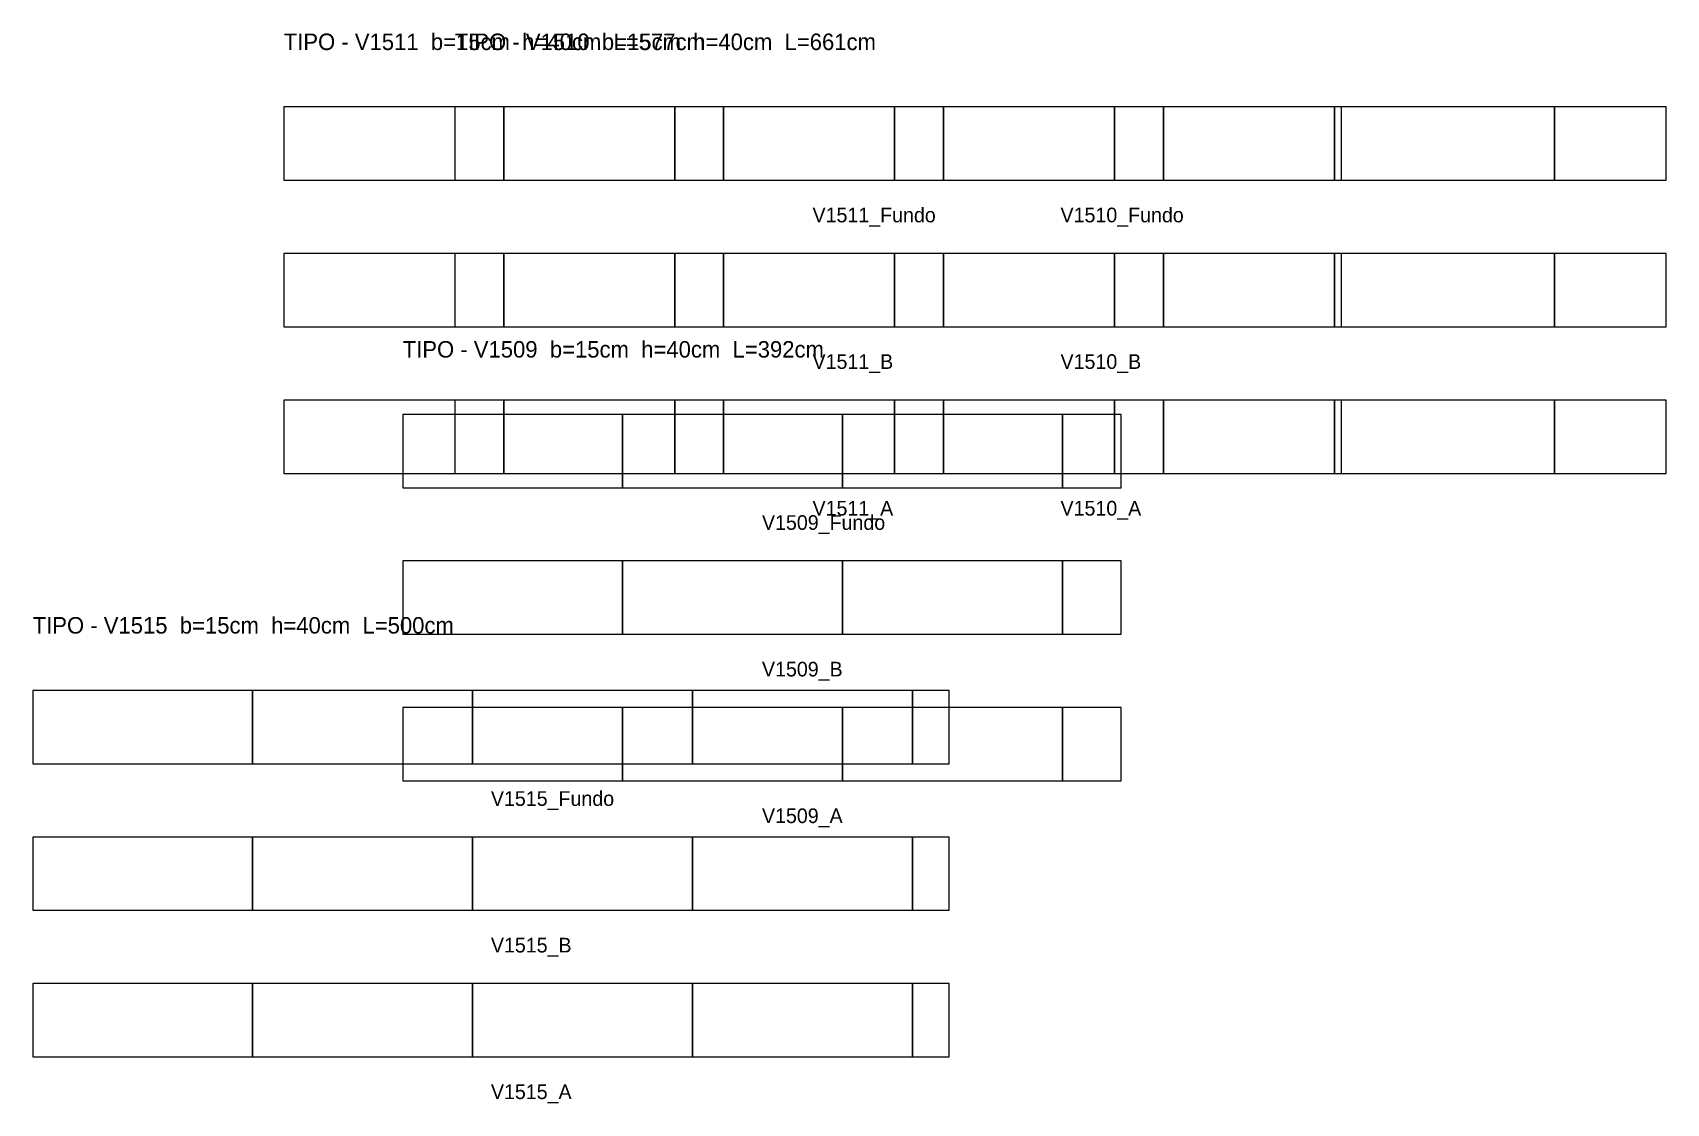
# Model space of a CAD drawing. Header units: metres. Extents: x -378 to 9631, y -10925 to 13375.
# Drawn here: x 8508 to 9400, y 8193 to 8777 of the extents above; entities that cross this region are included whole.
import ezdxf

# ---------------------------------------------------------------- set-up
doc = ezdxf.new("R2010")
doc.units = ezdxf.units.M

msp = doc.modelspace()

# ---------------------------------------------------------------- texts
at = {"layer": 'NOMENCLATURA', "char_height": 9, "attachment_point": 1}
for s, insert in [('TIPO - V1511  b=15cm  h=40cm  L=577cm', (8645.36, 8776.46)), ('TIPO - V1510  b=15cm  h=40cm  L=661cm', (8738.66, 8776.46)), ('TIPO - V1509  b=15cm  h=40cm  L=392cm', (8710.27, 8608.66)), ('TIPO - V1515  b=15cm  h=40cm  L=500cm', (8508.39, 8458.05))]:
    msp.add_mtext(s, dxfattribs=dict(at, insert=insert))
at = {"layer": 'Texto Secao', "char_height": 8, "attachment_point": 1}
for s, insert in [('V1511_Fundo', (8933.86, 8681.46)), ('V1510_Fundo', (9069.16, 8681.46)), ('V1511_B', (8933.86, 8601.46)), ('V1510_B', (9069.16, 8601.46)), ('V1511_A', (8933.86, 8521.46)), ('V1510_A', (9069.16, 8521.46)), ('V1509_Fundo', (8906.27, 8513.66)), ('V1509_B', (8906.27, 8433.66)), ('V1515_Fundo', (8758.39, 8363.05)), ('V1509_A', (8906.27, 8353.66)), ('V1515_B', (8758.39, 8283.05)), ('V1515_A', (8758.39, 8203.05))]:
    msp.add_mtext(s, dxfattribs=dict(at, insert=insert))

# ---------------------------------------------------------------- linework, layer by layer
at = {"layer": 'Paineis'}
for points in [[(8645.36, 8696.46), (8765.36, 8696.46), (8765.36, 8736.46), (8645.36, 8736.46)], [(8738.66, 8696.46), (8858.66, 8696.46), (8858.66, 8736.46), (8738.66, 8736.46)], [(8765.36, 8696.46), (8885.36, 8696.46), (8885.36, 8736.46), (8765.36, 8736.46)], [(8858.66, 8696.46), (8978.66, 8696.46), (8978.66, 8736.46), (8858.66, 8736.46)], [(8885.36, 8696.46), (9005.36, 8696.46), (9005.36, 8736.46), (8885.36, 8736.46)], [(8978.66, 8696.46), (9098.66, 8696.46), (9098.66, 8736.46), (8978.66, 8736.46)], [(9005.36, 8696.46), (9125.36, 8696.46), (9125.36, 8736.46), (9005.36, 8736.46)], [(9098.66, 8696.46), (9218.66, 8696.46), (9218.66, 8736.46), (9098.66, 8736.46)], [(9125.36, 8696.46), (9222.36, 8696.46), (9222.36, 8736.46), (9125.36, 8736.46)], [(9218.66, 8696.46), (9338.66, 8696.46), (9338.66, 8736.46), (9218.66, 8736.46)], [(9338.66, 8696.46), (9399.66, 8696.46), (9399.66, 8736.46), (9338.66, 8736.46)], [(8645.36, 8616.46), (8765.36, 8616.46), (8765.36, 8656.46), (8645.36, 8656.46)], [(8738.66, 8616.46), (8858.66, 8616.46), (8858.66, 8656.46), (8738.66, 8656.46)], [(8765.36, 8616.46), (8885.36, 8616.46), (8885.36, 8656.46), (8765.36, 8656.46)], [(8858.66, 8616.46), (8978.66, 8616.46), (8978.66, 8656.46), (8858.66, 8656.46)], [(8885.36, 8616.46), (9005.36, 8616.46), (9005.36, 8656.46), (8885.36, 8656.46)], [(8978.66, 8616.46), (9098.66, 8616.46), (9098.66, 8656.46), (8978.66, 8656.46)], [(9005.36, 8616.46), (9125.36, 8616.46), (9125.36, 8656.46), (9005.36, 8656.46)], [(9098.66, 8616.46), (9218.66, 8616.46), (9218.66, 8656.46), (9098.66, 8656.46)], [(9125.36, 8616.46), (9222.36, 8616.46), (9222.36, 8656.46), (9125.36, 8656.46)], [(9218.66, 8616.46), (9338.66, 8616.46), (9338.66, 8656.46), (9218.66, 8656.46)], [(9338.66, 8616.46), (9399.66, 8616.46), (9399.66, 8656.46), (9338.66, 8656.46)], [(8645.36, 8536.46), (8765.36, 8536.46), (8765.36, 8576.46), (8645.36, 8576.46)], [(8738.66, 8536.46), (8858.66, 8536.46), (8858.66, 8576.46), (8738.66, 8576.46)], [(8765.36, 8536.46), (8885.36, 8536.46), (8885.36, 8576.46), (8765.36, 8576.46)], [(8858.66, 8536.46), (8978.66, 8536.46), (8978.66, 8576.46), (8858.66, 8576.46)], [(8885.36, 8536.46), (9005.36, 8536.46), (9005.36, 8576.46), (8885.36, 8576.46)], [(8978.66, 8536.46), (9098.66, 8536.46), (9098.66, 8576.46), (8978.66, 8576.46)], [(9005.36, 8536.46), (9125.36, 8536.46), (9125.36, 8576.46), (9005.36, 8576.46)], [(9098.66, 8536.46), (9218.66, 8536.46), (9218.66, 8576.46), (9098.66, 8576.46)], [(9125.36, 8536.46), (9222.36, 8536.46), (9222.36, 8576.46), (9125.36, 8576.46)], [(9218.66, 8536.46), (9338.66, 8536.46), (9338.66, 8576.46), (9218.66, 8576.46)], [(9338.66, 8536.46), (9399.66, 8536.46), (9399.66, 8576.46), (9338.66, 8576.46)], [(8710.27, 8528.66), (8830.27, 8528.66), (8830.27, 8568.66), (8710.27, 8568.66)], [(8830.27, 8528.66), (8950.27, 8528.66), (8950.27, 8568.66), (8830.27, 8568.66)], [(8950.27, 8528.66), (9070.27, 8528.66), (9070.27, 8568.66), (8950.27, 8568.66)], [(9070.27, 8528.66), (9102.27, 8528.66), (9102.27, 8568.66), (9070.27, 8568.66)], [(8710.27, 8448.66), (8830.27, 8448.66), (8830.27, 8488.66), (8710.27, 8488.66)], [(8830.27, 8448.66), (8950.27, 8448.66), (8950.27, 8488.66), (8830.27, 8488.66)], [(8950.27, 8448.66), (9070.27, 8448.66), (9070.27, 8488.66), (8950.27, 8488.66)], [(9070.27, 8448.66), (9102.27, 8448.66), (9102.27, 8488.66), (9070.27, 8488.66)], [(8508.39, 8378.05), (8628.39, 8378.05), (8628.39, 8418.05), (8508.39, 8418.05)], [(8628.39, 8378.05), (8748.39, 8378.05), (8748.39, 8418.05), (8628.39, 8418.05)], [(8748.39, 8378.05), (8868.39, 8378.05), (8868.39, 8418.05), (8748.39, 8418.05)], [(8868.39, 8378.05), (8988.39, 8378.05), (8988.39, 8418.05), (8868.39, 8418.05)], [(8988.39, 8378.05), (9008.39, 8378.05), (9008.39, 8418.05), (8988.39, 8418.05)], [(8710.27, 8368.66), (8830.27, 8368.66), (8830.27, 8408.66), (8710.27, 8408.66)], [(8830.27, 8368.66), (8950.27, 8368.66), (8950.27, 8408.66), (8830.27, 8408.66)], [(8950.27, 8368.66), (9070.27, 8368.66), (9070.27, 8408.66), (8950.27, 8408.66)], [(9070.27, 8368.66), (9102.27, 8368.66), (9102.27, 8408.66), (9070.27, 8408.66)], [(8508.39, 8298.05), (8628.39, 8298.05), (8628.39, 8338.05), (8508.39, 8338.05)], [(8628.39, 8298.05), (8748.39, 8298.05), (8748.39, 8338.05), (8628.39, 8338.05)], [(8748.39, 8298.05), (8868.39, 8298.05), (8868.39, 8338.05), (8748.39, 8338.05)], [(8868.39, 8298.05), (8988.39, 8298.05), (8988.39, 8338.05), (8868.39, 8338.05)], [(8988.39, 8298.05), (9008.39, 8298.05), (9008.39, 8338.05), (8988.39, 8338.05)], [(8508.39, 8218.05), (8628.39, 8218.05), (8628.39, 8258.05), (8508.39, 8258.05)], [(8628.39, 8218.05), (8748.39, 8218.05), (8748.39, 8258.05), (8628.39, 8258.05)], [(8748.39, 8218.05), (8868.39, 8218.05), (8868.39, 8258.05), (8748.39, 8258.05)], [(8868.39, 8218.05), (8988.39, 8218.05), (8988.39, 8258.05), (8868.39, 8258.05)], [(8988.39, 8218.05), (9008.39, 8218.05), (9008.39, 8258.05), (8988.39, 8258.05)]]:
    msp.add_lwpolyline(points, close=True, dxfattribs=at)

msp.set_redraw_order([(e.dxf.handle, doc.entitydb.next_handle()) for e in msp.query("TEXT MTEXT ATTDEF DIMENSION ARC_DIMENSION")])  # texts and dimensions are drawn at this point

doc.saveas('drawing.dxf')
